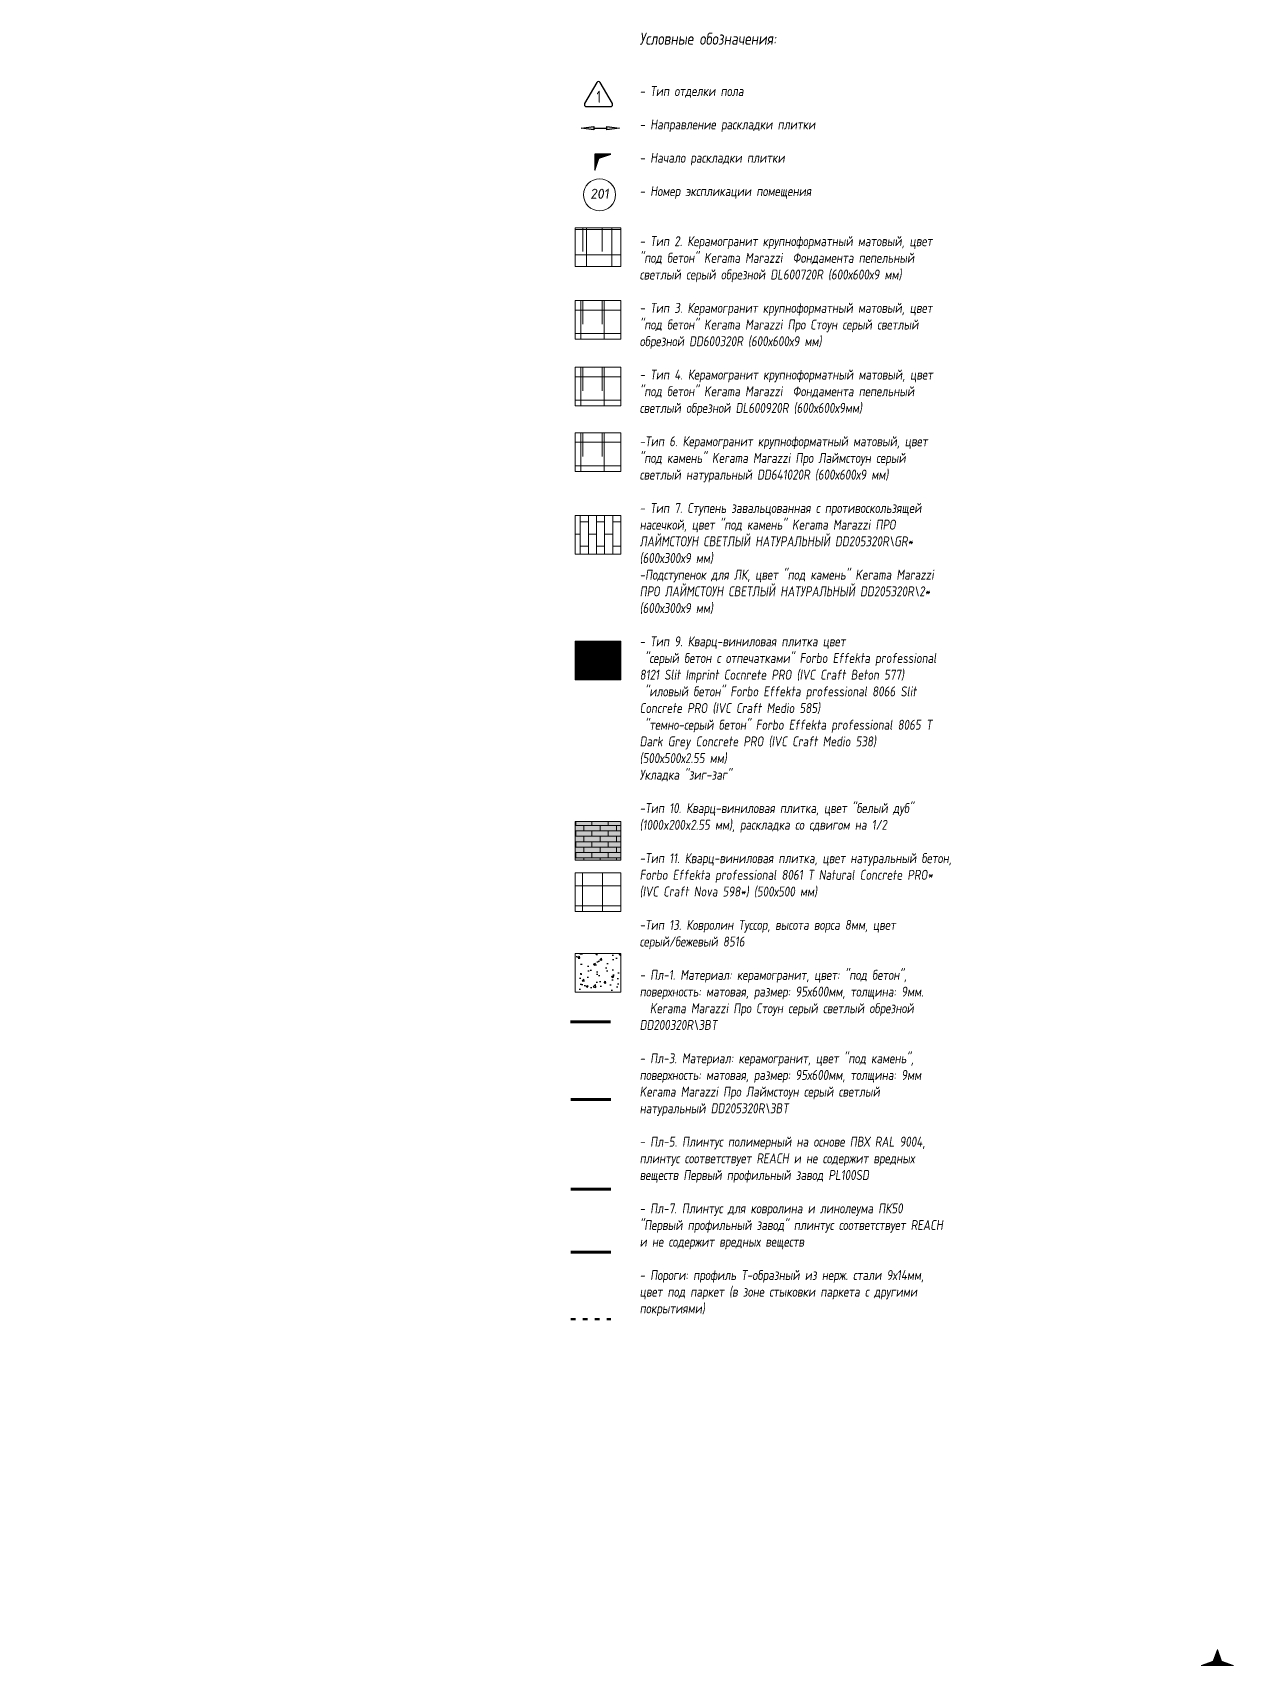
# Model space of a CAD drawing. Header units: millimetres. Extents: x -542032 to 558829, y -28615 to 266565.
# Drawn here: x -29604 to 400, y 0 to 40804 of the extents above; entities that cross this region are included whole.
import ezdxf
from ezdxf.enums import TextEntityAlignment as Align

# ---------------------------------------------------------------- set-up
doc = ezdxf.new("R2010")
doc.units = ezdxf.units.MM
doc.linetypes.add('ACAD_ISO03W100', pattern=[30, 12, -18])
for name, color, linetype in [('RAL 9010', 7, 'Continuous'), ('АР_2_ПЛИНТУС', 171, 'Continuous'), ('АР_Начало раскл', 250, 'Continuous'), ('ПОЛЫ', 7, 'Continuous')]:
    doc.layers.add(name, color=color, linetype=linetype)
for name, color, linetype, lineweight in [('АР_Обводка_полы', 252, 'Continuous', 5), ('АР_Текст', 250, 'Continuous', 30), ('АР_Экспликация', 250, 'Continuous', 15)]:
    doc.layers.add(name, color=color, linetype=linetype, lineweight=lineweight)
doc.layers.add('АР_Полы_Штриховка', color=252, linetype='Continuous', lineweight=0, transparency=0.5)
doc.styles.add('ISOCPEUR', font='isocpeur.ttf', dxfattribs={"width": 0.7})
doc.styles.add('Архитект', font='isocpeur.ttf', dxfattribs={"width": 0.8, "oblique": 8})
doc.styles.add('Архитектурный', font='isocpeur.ttf', dxfattribs={"oblique": 8})

msp = doc.modelspace()

# ---------------------------------------------------------------- texts
at = {"layer": 'АР_Текст', "linetype": 'Continuous', "style": 'ISOCPEUR', "width": 0.7}
msp.add_text('1', height=300, dxfattribs=at).set_placement((-15458, 39051.8), align=Align.CENTER)
at = {"layer": 'АР_Текст', "insert": (-14435.4, 40801.9), "char_height": 250, "width": 7615.961, "attachment_point": 1, "style": 'ISOCPEUR'}
msp.add_mtext('\\A1;{\\H1.2x;\\Q8;\\W0.8;Условные обозначения: \\H1.66667x;\\Q0;\\W1;\\P\\pxql;}\\P{\\Q8;\\W0.8;\\P- Тип отделки пола\\P\\P- Направление раскладки плитки\\P\\P- Начало раскладки плитки\\P\\P- Номер экспликации помещения\\P\\P\\pq*;\\P- Тип 2. \\A0;\\C7;Керамогранит крупноформатный матовый, цвет \\C256;"под бетон" Kerama Marazzi  Фондамента пепельный светлый серый обрезной DL600720R (600х600х9 мм) \\A1;\\P\\pql;\\P\\pq*;- Тип 3. \\A0;Керамогранит крупноформатный матовый, цвет "под бетон" Kerama Marazzi Про Стоун серый светлый обрезной DD600320R (600х600х9 мм) \\A1;\\P\\pql;\\P\\pq*;- Тип 4. \\A0;\\C7;Керамогранит крупноформатный матовый, цвет "под бетон"\\C256; Kerama Marazzi  Фондамента пепельный светлый обрезной DL600920R (600х600х9мм) \\A1;\\C7;\\P\\C256;\\P\\pql;-Тип 6. \\A0;\\C7;Керамогранит крупноформатный матовый, цвет \\C256;"под камень" Kerama Marazzi Про Лаймстоун серый светлый натуральный DD641020R (600х600х9 мм)\\A1;\\P\\P- Тип 7. Ступень завальцованная с противоскользящей насечкой\\C7;, цвет \\C256;"под камень" Kerama Marazzi ПРО ЛАЙМСТОУН СВЕТЛЫЙ НАТУРАЛЬНЫЙ DD205320R\\\\GR*  (600х300х9 мм)\\P-Подступенок для ЛК, \\C7;цвет \\C256;"под камень" Kerama Marazzi ПРО ЛАЙМСТОУН СВЕТЛЫЙ НАТУРАЛЬНЫЙ DD205320R\\\\2*  (600х300х9 мм)\\P\\P- Тип 9. Кварц-виниловая плитка цвет\\P "серый бетон с отпечатками" Forbo Effekta professional 8121 Slit Imprint Cocnrete PRO (IVC Craft Beton 577) \\P "иловый бетон" Forbo Effekta professional 8066 Slit Concrete PRO (IVC Craft Medio 585) \\P "темно-серый бетон" Forbo Effekta professional 8065 T Dark Grey Concrete PRO (IVC Craft Medio 538) \\P(500х500х2.55 мм)\\PУкладка "зиг-заг"\\P\\P-Тип 10. \\A0;Кварц-виниловая плитка, цвет "белый дуб" (1000x200x2.55 мм), раскладка со сдвигом на 1/2\\A1;\\P\\P-Тип 11. Кварц-виниловая плитка, цвет натуральный бетон,\\PForbo Effekta professional 8061 Т Natural Concrete PRO*\\P(IVC Craft Nova 598*) (500х500 мм)\\P\\P\\A0;-Тип 13. Ковролин Туссор, высота ворса 8мм, цвет серый/бежевый 8516\\P\\A1;\\P- Пл-1. Материал: керамогранит, цвет: "под бетон", поверхность: матовая, размер: 95х600мм, толщина: 9мм.       Kerama Marazzi Про Стоун серый светлый обрезной DD200320R\\\\3BT\\P\\P- Пл-3. Материал: керамогранит, цвет "под камень", поверхность: матовая, размер: 95х600мм, толщина: 9мм    Kerama Marazzi Про Лаймстоун серый светлый натуральный DD205320R\\\\3BT\\P\\P- Пл-5. Плинтус полимерный на основе ПВХ RAL 9004, плинтус соответствует REACH и не содержит вредных веществ Первый профильный завод PL100SD\\P\\P- Пл-7. Плинтус для ковролина и линолеума ПК50 "Первый профильный завод" плинтус соответствует REACH и не содержит вредных веществ\\P\\P- Пороги: профиль Т-образный из нерж. стали 9х14мм, цвет под паркет (в зоне стыковки паркета с другими покрытиями)}', dxfattribs=at)

# ---------------------------------------------------------------- blocks, each defined once
blk = doc.blocks.new('Направление')
at = {"true_color": 0xff0505, "transparency": 33554687}
h = blk.add_hatch(color=1, dxfattribs=at)
h.dxf.hatch_style = 1
h.paths.add_polyline_path([(2, 133), (35, 133), (0, 400), (-35, 133), (-2, 133), (-2, -133), (-35, -133), (0, -400), (35, -133), (2, -133)])
at = {"transparency": 33554687, "flags": 128}
blk.add_lwpolyline([(0, 400), (35, 133), (2, 133), (2, -133), (35, -133), (0, -400), (-35, -133), (-2, -133), (-2, 133), (-35, 133)], close=True, dxfattribs=at)
blk = doc.blocks.new('стрелка')
at = {"true_color": 0xff0505, "transparency": 33554687}
h = blk.add_hatch(color=1, dxfattribs=at)
h.dxf.hatch_style = 1
h.paths.add_polyline_path([(0, 0), (0, 400), (-101, 101), (-400, 0)])
at = {"transparency": 33554687, "flags": 128}
blk.add_lwpolyline([(0, 0), (0, 400), (-101, 101), (-400, 0), (0, 0)], dxfattribs=at)
blk = doc.blocks.new('Номер_помещения')
at = {"color": 0, "linetype": 'ByBlock', "lineweight": -2}
blk.add_circle((0, 0), 4, dxfattribs=at)
at = {"linetype": 'ByBlock', "lineweight": -2, "style": 'Архитектурный', "oblique": 8}
blk.add_attdef('Рабочая документация:Номер_помещения', text='', height=2.5, dxfattribs=at).set_placement((0, -1), align=Align.CENTER)

# ---------------------------------------------------------------- hatches: boundary and pattern name
at = {"layer": 'RAL 9010', "ltscale": 10000, "true_color": 0x636466}
h = msp.add_hatch(dxfattribs=at)
h.set_pattern_fill('AR-CONC', color=251, scale=3)
h.set_pattern_definition([(50, (-136721.95, 103805.85), (546.554, -47.8173), [57.15, -628.65]), (355, (-136721.95, 103805.85), (-105.7303, 573.1705), [45.72, -502.9218]), (100.45144, (-136676.4, 103801.87), (440.8237, 525.3533), [48.57, -534.2707]), (46.1842, (-136721.95, 103958.25), (813.237, -126.127), [85.725, -942.975]), (96.63556, (-136654.2, 103947.74), (712.2124, 742.2784), [72.855, -801.407]), (351.18415, (-136721.95, 103958.25), (712.2124, 742.2784), [68.58, -754.379]), (21, (-136645.75, 103920.15), (454.8432, -306.7956), [57.15, -628.65]), (326, (-136645.75, 103920.15), (185.406, 552.564), [45.72, -502.92]), (71.45144, (-136607.85, 103894.6), (640.2493, 245.7683), [48.57, -534.2698]), (37.5, (-136721.95, 103805.85), (9.2658, 253.66512), [0, -496.824, 0, -510.54, 0, -504.825]), (7.5, (-136721.95, 103805.85), (200.459, 300.5417), [0, -291.084, 0, -485.394, 0, -192.405]), (327.5, (-136891.88, 103805.85), (406.77179, -17.18623), [0, -190.5, 0, -594.36, 0, -788.67]), (317.5, (-136968.08, 103805.85), (444.38754, 76.2795), [0, -247.65, 0, -394.716, 0, -560.07])])
h.paths.add_polyline_path([(-16044.6, 17792.1), (-14908.7, 17792.1), (-14908.7, 16826.7), (-16044.6, 16826.7)])
at = {"layer": 'АР_Полы_Штриховка', "true_color": 0x000000}
h = msp.add_hatch(dxfattribs=at)
h.set_pattern_fill('ANSI37', color=18, scale=200, angle=45)
h.set_pattern_definition([(90, (-8142.4, 16197.16), (-635, 0), []), (180, (-8142.4, 16197.16), (0, -635), [])])
h.paths.add_polyline_path([(-16044.6, 35922.9), (-14908.7, 35922.9), (-14908.7, 34957.6), (-16044.6, 34957.6)])
at = {"layer": 'АР_Полы_Штриховка', "ltscale": 100, "true_color": 0x000000}
h = msp.add_hatch(dxfattribs=at)
h.set_pattern_fill('ANSI31', color=18, scale=150, angle=45)
h.set_pattern_definition([(90, (-15852.5, 35922.94), (-476.25, 0), [])])
h.paths.add_polyline_path([(-15852.5, 35922.9), (-14908.7, 35922.9), (-14908.7, 35331.1), (-15852.5, 35331.1)])
at = {"layer": 'АР_Полы_Штриховка', "true_color": 0x000000}
h = msp.add_hatch(dxfattribs=at)
h.set_pattern_fill('ANSI37', color=18, scale=185, angle=45)
h.set_pattern_definition([(90, (35782.2, -26044.1), (-587.375, 0), []), (180, (35782.2, -26044.1), (-6e-14, -587.375), [])])
h.paths.add_polyline_path([(-16044.6, 34107.8), (-14908.7, 34107.8), (-14908.7, 33142.5), (-16044.6, 33142.5)])
at = {"layer": 'АР_Полы_Штриховка', "ltscale": 100, "true_color": 0x000000}
h = msp.add_hatch(dxfattribs=at)
h.set_pattern_fill('ANSI31', color=18, scale=150, angle=45)
h.set_pattern_definition([(90, (-15852.5, 34107.84), (-476.25, 0), [])])
h.paths.add_polyline_path([(-15852.5, 34107.8), (-14908.7, 34107.8), (-14908.7, 33516), (-15852.5, 33516)])
at = {"layer": 'АР_Полы_Штриховка', "true_color": 0x000000}
h = msp.add_hatch(dxfattribs=at)
h.set_pattern_fill('ANSI37', color=18, scale=185, angle=45)
h.set_pattern_definition([(90, (35782.2, -27709.6), (-587.375, 0), []), (180, (35782.2, -27709.6), (-6e-14, -587.375), [])])
h.paths.add_polyline_path([(-16044.6, 32442.3), (-14908.7, 32442.3), (-14908.7, 31477), (-16044.6, 31477)])
at = {"layer": 'АР_Полы_Штриховка', "ltscale": 100, "true_color": 0x000000}
h = msp.add_hatch(dxfattribs=at)
h.set_pattern_fill('ANSI31', color=18, scale=150, angle=45)
h.set_pattern_definition([(90, (-15852.5, 32442.33), (-476.25, 0), [])])
h.paths.add_polyline_path([(-15852.5, 32442.3), (-14908.7, 32442.3), (-14908.7, 31850.5), (-15852.5, 31850.5)])
at = {"layer": 'АР_Полы_Штриховка', "true_color": 0x000000}
h = msp.add_hatch(dxfattribs=at)
h.set_pattern_fill('ANSI37', color=18, scale=185, angle=45)
h.set_pattern_definition([(90, (35782.2, -29346.8), (-587.375, 0), []), (180, (35782.2, -29346.8), (-6e-14, -587.375), [])])
h.paths.add_polyline_path([(-16044.6, 30805.1), (-14908.7, 30805.1), (-14908.7, 29839.8), (-16044.6, 29839.8)])
at = {"layer": 'АР_Полы_Штриховка', "ltscale": 100, "true_color": 0x000000}
h = msp.add_hatch(dxfattribs=at)
h.set_pattern_fill('ANSI31', color=18, scale=150, angle=45)
h.set_pattern_definition([(90, (-15852.5, 30805.1), (-476.25, 0), [])])
h.paths.add_polyline_path([(-15852.5, 30805.1), (-14908.7, 30805.1), (-14908.7, 30213.2), (-15852.5, 30213.2)])
at = {"layer": 'АР_Полы_Штриховка', "true_color": 0xffffff}
h = msp.add_hatch(dxfattribs=at)
h.set_pattern_fill('AR-BRSTD', scale=3, angle=90)
h.set_pattern_definition([(90, (206610.55, 98681.45), (-203.2254, 1e-14), []), (180, (206610.55, 98681.45), (-203.2254, -304.8), [203.2254, -203.2254])])
h.paths.add_polyline_path([(-16044.6, 28737.1), (-14908.7, 28737.1), (-14908.7, 27771.8), (-16044.6, 27771.8)])
at = {"layer": 'АР_Полы_Штриховка', "true_color": 0xfeeab9}
h = msp.add_hatch(color=254, dxfattribs=at)
h.dxf.hatch_style = 1
h.paths.add_polyline_path([(-16044.6, 21089.8), (-14908.7, 21089.8), (-14908.7, 20124.5), (-16044.6, 20124.5)])
at = {"layer": 'АР_Полы_Штриховка', "true_color": 0x636466}
h = msp.add_hatch(dxfattribs=at)
h.set_pattern_fill('AR-BRSTD', color=251, scale=2)
h.set_pattern_definition([(0, (40658.54, 85886.69), (0, 135.4836), []), (90, (40658.54, 85886.69), (-203.2, 135.4836), [135.4836, -135.4836])])
h.paths.add_polyline_path([(-16044.6, 21089.8), (-14908.7, 21089.8), (-14908.7, 20124.5), (-16044.6, 20124.5)])
at = {"layer": 'АР_Полы_Штриховка', "true_color": 0x000000, "transparency": 33554687}
h = msp.add_hatch(dxfattribs=at)
h.set_pattern_fill('ANSI37', color=18, scale=157, angle=45, style=0)
h.set_pattern_definition([(90, (-214752.96, -77720.3), (-498.475, 0), []), (180, (-214752.96, -77720.3), (-6e-14, -498.475), [])])
h.paths.add_polyline_path([(-16044.6, 19802.4), (-14908.7, 19802.4), (-14908.7, 18837.1), (-16044.6, 18837.1)])
at = {"layer": 'ПОЛЫ', "lineweight": 5, "ltscale": 300, "true_color": 0xb8b9bc, "transparency": 33554687}
h = msp.add_hatch(color=9, dxfattribs=at)
h.dxf.hatch_style = 1
h.paths.add_polyline_path([(-29103.9, 38801.3), (-29603.9, 38801.3)], flags=17)
h = msp.add_hatch(color=9, dxfattribs=at)
h.dxf.hatch_style = 1
h.paths.add_polyline_path([(-28103.9, 37801.3), (-28603.9, 37801.3)], flags=17)
at = {"layer": 'ПОЛЫ', "lineweight": 5, "ltscale": 300, "transparency": 33554687}
h = msp.add_hatch(color=252, dxfattribs=at)
h.dxf.hatch_style = 1
h.paths.add_polyline_path([(-29103.9, 36801.3), (-29603.9, 36801.3)], flags=17)
at = {"layer": 'ПОЛЫ', "lineweight": 5, "ltscale": 300, "true_color": 0xb8b9bc, "transparency": 33554687}
h = msp.add_hatch(color=9, dxfattribs=at)
h.dxf.hatch_style = 1
h.paths.add_polyline_path([(-27103.9, 36801.3), (-27603.9, 36801.3)])
at = {"layer": 'ПОЛЫ', "lineweight": 5, "ltscale": 300, "transparency": 33554687}
h = msp.add_hatch(color=252, dxfattribs=at)
h.dxf.hatch_style = 1
h.paths.add_polyline_path([(-28103.9, 35801.3), (-28603.9, 35801.3)], flags=17)
at = {"layer": 'ПОЛЫ', "lineweight": 5, "ltscale": 300, "true_color": 0xb8b9bc, "transparency": 33554687}
h = msp.add_hatch(color=9, dxfattribs=at)
h.dxf.hatch_style = 1
h.paths.add_polyline_path([(-26103.9, 35801.3), (-26603.9, 35801.3)], flags=17)
at = {"layer": 'ПОЛЫ', "lineweight": 5, "ltscale": 300, "transparency": 33554687}
h = msp.add_hatch(color=252, dxfattribs=at)
h.dxf.hatch_style = 1
h.paths.add_polyline_path([(-24603.9, 35301.3), (-25103.9, 35301.3)], flags=17)
h = msp.add_hatch(color=252, dxfattribs=at)
h.dxf.hatch_style = 1
h.paths.add_polyline_path([(-27103.9, 34801.3), (-27603.9, 34801.3)], flags=17)
at = {"layer": 'ПОЛЫ', "lineweight": 5, "ltscale": 300, "true_color": 0xb8b9bc, "transparency": 33554687}
h = msp.add_hatch(color=9, dxfattribs=at)
h.dxf.hatch_style = 1
h.paths.add_polyline_path([(-25103.9, 34801.3), (-25603.9, 34801.3)], flags=17)
at = {"layer": 'ПОЛЫ', "lineweight": 5, "ltscale": 300, "true_color": 0x828487, "transparency": 33554687}
h = msp.add_hatch(color=252, dxfattribs=at)
h.dxf.hatch_style = 1
h.paths.add_polyline_path([(-23103.9, 34801.3), (-23603.9, 34801.3)])
at = {"layer": 'ПОЛЫ', "lineweight": 5, "ltscale": 300, "transparency": 33554687}
h = msp.add_hatch(color=252, dxfattribs=at)
h.dxf.hatch_style = 1
h.paths.add_polyline_path([(-23603.9, 34301.3), (-24103.9, 34301.3)], flags=17)
h = msp.add_hatch(color=252, dxfattribs=at)
h.dxf.hatch_style = 1
h.paths.add_polyline_path([(-26103.9, 33801.3), (-26603.9, 33801.3)], flags=17)
at = {"layer": 'ПОЛЫ', "lineweight": 5, "ltscale": 300, "true_color": 0xb8b9bc, "transparency": 33554687}
h = msp.add_hatch(color=9, dxfattribs=at)
h.dxf.hatch_style = 1
h.paths.add_polyline_path([(-24103.9, 33801.3), (-24103.9, 33301.3)], flags=17)
at = {"layer": 'ПОЛЫ', "lineweight": 5, "ltscale": 300, "true_color": 0x828487, "transparency": 33554687}
h = msp.add_hatch(color=252, dxfattribs=at)
h.dxf.hatch_style = 1
h.paths.add_polyline_path([(-22103.9, 33801.3), (-22103.9, 33301.3)], flags=17)
at = {"layer": 'ПОЛЫ', "lineweight": 5, "ltscale": 300, "transparency": 33554687}
h = msp.add_hatch(color=252, dxfattribs=at)
h.dxf.hatch_style = 1
h.paths.add_polyline_path([(-22603.9, 33301.3), (-23103.9, 33301.3)], flags=17)
h = msp.add_hatch(color=252, dxfattribs=at)
h.dxf.hatch_style = 1
h.paths.add_polyline_path([(-21603.9, 32301.3), (-22103.9, 32301.3)], flags=17)
h = msp.add_hatch(color=252, dxfattribs=at)
h.dxf.hatch_style = 1
h.paths.add_polyline_path([(-23103.9, 30801.3), (-23603.9, 30801.3)], flags=17)
h = msp.add_hatch(color=252, dxfattribs=at)
h.dxf.hatch_style = 1
h.paths.add_polyline_path([(-22103.9, 29801.3), (-22603.9, 29801.3)], flags=17)
h = msp.add_hatch(color=252, dxfattribs=at)
h.dxf.hatch_style = 1
h.paths.add_polyline_path([(-24603.9, 29301.3), (-25103.9, 29301.3)], flags=17)
at = {"layer": 'ПОЛЫ', "lineweight": 5, "ltscale": 300, "true_color": 0x828487, "transparency": 33554687}
h = msp.add_hatch(color=252, dxfattribs=at)
h.dxf.hatch_style = 1
h.paths.add_polyline_path([(-23103.9, 28801.3), (-23603.9, 28801.3)])
at = {"layer": 'ПОЛЫ', "lineweight": 5, "ltscale": 300, "transparency": 33554687}
h = msp.add_hatch(color=252, dxfattribs=at)
h.dxf.hatch_style = 1
h.paths.add_polyline_path([(-21103.9, 28801.3), (-21603.9, 28801.3)], flags=17)
h = msp.add_hatch(color=252, dxfattribs=at)
h.dxf.hatch_style = 1
h.paths.add_polyline_path([(-23603.9, 28301.3), (-24103.9, 28301.3)], flags=17)
at = {"layer": 'ПОЛЫ', "lineweight": 5, "ltscale": 300, "true_color": 0x828487, "transparency": 33554687}
h = msp.add_hatch(color=252, dxfattribs=at)
h.dxf.hatch_style = 1
h.paths.add_polyline_path([(-22103.9, 27801.3), (-22103.9, 27301.3)], flags=17)
at = {"layer": 'ПОЛЫ', "lineweight": 5, "ltscale": 300, "transparency": 33554687}
h = msp.add_hatch(color=252, dxfattribs=at)
h.dxf.hatch_style = 1
h.paths.add_polyline_path([(-20103.9, 27801.3), (-20603.9, 27801.3)], flags=17)
h = msp.add_hatch(color=252, dxfattribs=at)
h.dxf.hatch_style = 1
h.paths.add_polyline_path([(-22603.9, 27301.3), (-23103.9, 27301.3)], flags=17)
h = msp.add_hatch(color=252, dxfattribs=at)
h.dxf.hatch_style = 1
h.paths.add_polyline_path([(-21603.9, 26301.3), (-22103.9, 26301.3)], flags=17)
at = {"layer": 'ПОЛЫ', "lineweight": 5, "ltscale": 300, "true_color": 0x828487, "transparency": 33554687}
h = msp.add_hatch(color=252, dxfattribs=at)
h.dxf.hatch_style = 1
h.paths.add_polyline_path([(-16044.6, 25598.8), (-16044.6, 25348.8), (-15853.4, 25348.8), (-15853.4, 25598.8)])
h = msp.add_hatch(color=252, dxfattribs=at)
h.dxf.hatch_style = 1
h.paths.add_polyline_path([(-16044.6, 25348.8), (-16044.6, 25098.8), (-15853.4, 25098.8), (-15853.4, 25348.8)])
at = {"layer": 'ПОЛЫ', "lineweight": 5, "ltscale": 300, "true_color": 0xb8b9bc, "transparency": 33554687}
h = msp.add_hatch(color=9, dxfattribs=at)
h.dxf.hatch_style = 1
h.paths.add_polyline_path([(-15603.4, 25598.8), (-15853.4, 25598.8), (-15853.4, 25348.8), (-15603.4, 25348.8)])
at = {"layer": 'ПОЛЫ', "lineweight": 5, "ltscale": 300, "true_color": 0x828487, "transparency": 33554687}
h = msp.add_hatch(color=252, dxfattribs=at)
h.dxf.hatch_style = 1
h.paths.add_polyline_path([(-15603.4, 25348.8), (-15853.4, 25348.8), (-15853.4, 25098.8), (-15603.4, 25098.8)])
at = {"layer": 'ПОЛЫ', "lineweight": 5, "ltscale": 300, "true_color": 0xb8b9bc, "transparency": 33554687}
h = msp.add_hatch(color=9, dxfattribs=at)
h.dxf.hatch_style = 1
h.paths.add_polyline_path([(-15353.4, 25598.8), (-15603.4, 25598.8), (-15603.4, 25348.8), (-15353.4, 25348.8)])
at = {"layer": 'ПОЛЫ', "lineweight": 5, "ltscale": 300, "true_color": 0x828487, "transparency": 33554687}
h = msp.add_hatch(color=252, dxfattribs=at)
h.dxf.hatch_style = 1
h.paths.add_polyline_path([(-15353.4, 25348.8), (-15603.4, 25348.8), (-15603.4, 25098.8), (-15353.4, 25098.8)])
at = {"layer": 'ПОЛЫ', "lineweight": 5, "ltscale": 300, "true_color": 0xb8b9bc, "transparency": 33554687}
h = msp.add_hatch(color=9, dxfattribs=at)
h.dxf.hatch_style = 1
h.paths.add_polyline_path([(-15103.4, 25598.8), (-15353.4, 25598.8), (-15353.4, 25348.8), (-15103.4, 25348.8)])
h = msp.add_hatch(color=9, dxfattribs=at)
h.dxf.hatch_style = 1
h.paths.add_polyline_path([(-15103.4, 25348.8), (-15353.4, 25348.8), (-15353.4, 25098.8), (-15103.4, 25098.8)])
at = {"layer": 'ПОЛЫ', "lineweight": 5, "ltscale": 300, "transparency": 33554687}
h = msp.add_hatch(color=252, dxfattribs=at)
h.dxf.hatch_style = 1
h.paths.add_polyline_path([(-14908.7, 25348.8), (-14908.7, 25598.8), (-15103.4, 25598.8), (-15103.4, 25348.8)])
h = msp.add_hatch(color=252, dxfattribs=at)
h.dxf.hatch_style = 1
h.paths.add_polyline_path([(-14908.7, 25098.8), (-14908.7, 25348.8), (-15103.4, 25348.8), (-15103.4, 25098.8)])
h = msp.add_hatch(color=252, dxfattribs=at)
h.dxf.hatch_style = 1
h.paths.add_polyline_path([(-16044.6, 25098.8), (-16044.6, 24848.8), (-15853.4, 24848.8), (-15853.4, 25098.8)])
h = msp.add_hatch(color=252, dxfattribs=at)
h.dxf.hatch_style = 1
h.paths.add_polyline_path([(-15603.4, 25098.8), (-15853.4, 25098.8), (-15853.4, 24848.8), (-15603.4, 24848.8)])
at = {"layer": 'ПОЛЫ', "lineweight": 5, "ltscale": 300, "true_color": 0x828487, "transparency": 33554687}
h = msp.add_hatch(color=252, dxfattribs=at)
h.dxf.hatch_style = 1
h.paths.add_polyline_path([(-15353.4, 25098.8), (-15603.4, 25098.8), (-15603.4, 24848.8), (-15353.4, 24848.8)])
at = {"layer": 'ПОЛЫ', "lineweight": 5, "ltscale": 300, "true_color": 0xb8b9bc, "transparency": 33554687}
h = msp.add_hatch(color=9, dxfattribs=at)
h.dxf.hatch_style = 1
h.paths.add_polyline_path([(-15103.4, 25098.8), (-15353.4, 25098.8), (-15353.4, 24848.8), (-15103.4, 24848.8)])
h = msp.add_hatch(color=9, dxfattribs=at)
h.dxf.hatch_style = 1
h.paths.add_polyline_path([(-14908.7, 24848.8), (-14908.7, 25098.8), (-15103.4, 25098.8), (-15103.4, 24848.8)])
h = msp.add_hatch(color=9, dxfattribs=at)
h.dxf.hatch_style = 1
h.paths.add_polyline_path([(-16044.6, 24848.8), (-16044.6, 24633.5), (-15853.4, 24633.5), (-15853.4, 24848.8)])
at = {"layer": 'ПОЛЫ', "lineweight": 5, "ltscale": 300, "transparency": 33554687}
h = msp.add_hatch(color=252, dxfattribs=at)
h.dxf.hatch_style = 1
h.paths.add_polyline_path([(-15853.4, 24633.5), (-15603.4, 24633.5), (-15603.4, 24848.8), (-15853.4, 24848.8)])
at = {"layer": 'ПОЛЫ', "lineweight": 5, "ltscale": 300, "true_color": 0x828487, "transparency": 33554687}
h = msp.add_hatch(color=252, dxfattribs=at)
h.dxf.hatch_style = 1
h.paths.add_polyline_path([(-15603.4, 24633.5), (-15353.4, 24633.5), (-15353.4, 24848.8), (-15603.4, 24848.8)])
h = msp.add_hatch(color=252, dxfattribs=at)
h.dxf.hatch_style = 1
h.paths.add_polyline_path([(-15353.4, 24633.5), (-15103.4, 24633.5), (-15103.4, 24848.8), (-15353.4, 24848.8)])
h = msp.add_hatch(color=252, dxfattribs=at)
h.dxf.hatch_style = 1
h.paths.add_polyline_path([(-15103.4, 24633.5), (-14908.7, 24633.5), (-14908.7, 24848.8), (-15103.4, 24848.8)])

# ---------------------------------------------------------------- linework, layer by layer
at = {"layer": 'АР_2_ПЛИНТУС', "color": 83, "lineweight": 80, "ltscale": 100, "true_color": 0x88b686}
msp.add_lwpolyline([(-16160.2, 16081.9), (-15160.2, 16081.9)], dxfattribs=at)
at = {"layer": 'АР_2_ПЛИНТУС', "color": 4, "lineweight": 80, "ltscale": 100, "true_color": 0x0affff}
msp.add_lwpolyline([(-16158.8, 14144.1), (-15158.8, 14144.1)], dxfattribs=at)
at = {"layer": 'АР_2_ПЛИНТУС', "color": 41, "lineweight": 80, "ltscale": 100, "true_color": 0xfee981}
msp.add_lwpolyline([(-16158.8, 11902.2), (-15158.8, 11902.2)], dxfattribs=at)
at = {"layer": 'АР_2_ПЛИНТУС', "color": 1, "lineweight": 80, "ltscale": 100, "true_color": 0xf50000}
msp.add_lwpolyline([(-16158.8, 10323.3), (-15158.8, 10323.3)], dxfattribs=at)
at = {"layer": 'АР_2_ПЛИНТУС', "color": 181, "linetype": 'ACAD_ISO03W100', "lineweight": 50, "ltscale": 10, "true_color": 0xa981fd}
msp.add_lwpolyline([(-16158.8, 8653.3), (-15158.8, 8653.3)], dxfattribs=at)
at = {"layer": 'АР_Полы_Штриховка', "color": 18, "true_color": 0x000000}
for points in [[(-16044.6, 35922.9), (-14908.7, 35922.9), (-14908.7, 34957.6), (-16044.6, 34957.6)], [(-16044.6, 34107.8), (-14908.7, 34107.8), (-14908.7, 33142.5), (-16044.6, 33142.5)], [(-16044.6, 32442.3), (-14908.7, 32442.3), (-14908.7, 31477), (-16044.6, 31477)], [(-16044.6, 30805.1), (-14908.7, 30805.1), (-14908.7, 29839.8), (-16044.6, 29839.8)], [(-16044.6, 28737.1), (-14908.7, 28737.1), (-14908.7, 27771.8), (-16044.6, 27771.8)], [(-16044.6, 21089.8), (-14908.7, 21089.8), (-14908.7, 20124.5), (-16044.6, 20124.5)], [(-16044.6, 19802.4), (-14908.7, 19802.4), (-14908.7, 18837.1), (-16044.6, 18837.1)], [(-16044.6, 17792.1), (-14908.7, 17792.1), (-14908.7, 16826.7), (-16044.6, 16826.7)]]:
    msp.add_lwpolyline(points, close=True, dxfattribs=at)
at = {"layer": 'АР_Полы_Штриховка', "color": 18, "lineweight": 5, "true_color": 0x000000}
msp.add_lwpolyline([(-16044.6, 25598.8), (-14908.7, 25598.8), (-14908.7, 24633.5), (-16044.6, 24633.5)], close=True, dxfattribs=at)
at = {"layer": 'АР_Текст', "linetype": 'Continuous'}
msp.add_lwpolyline([(-15766.5, 38955), (-15160.3, 38955, 0.5773495), (-15117, 39030), (-15420.1, 39555, 0.5773541), (-15506.7, 39555), (-15809.8, 39030, 0.5773491), (-15766.5, 38955, 0.0000017)], format="xyb", dxfattribs=at)
at = {"layer": 'ПОЛЫ', "lineweight": 5, "ltscale": 300}
for points in [[(-15853.4, 25348.8), (-15853.4, 25598.8), (-16044.6, 25598.8)], [(-15853.4, 25098.8), (-15853.4, 25348.8), (-16044.6, 25348.8)], [(-16044.6, 25348.8), (-15853.4, 25348.8)], [(-15603.4, 25348.8), (-15603.4, 25598.8), (-15853.4, 25598.8), (-15853.4, 25348.8), (-15603.4, 25348.8)], [(-15853.4, 25598.8), (-15603.4, 25598.8)], [(-15603.4, 25098.8), (-15603.4, 25348.8), (-15853.4, 25348.8), (-15853.4, 25098.8), (-15603.4, 25098.8)], [(-15353.4, 25348.8), (-15353.4, 25598.8), (-15603.4, 25598.8), (-15603.4, 25348.8), (-15353.4, 25348.8)], [(-15603.4, 25598.8), (-15353.4, 25598.8)], [(-15353.4, 25098.8), (-15353.4, 25348.8), (-15603.4, 25348.8), (-15603.4, 25098.8), (-15353.4, 25098.8)], [(-15103.4, 25348.8), (-15103.4, 25598.8), (-15353.4, 25598.8), (-15353.4, 25348.8), (-15103.4, 25348.8)], [(-15353.4, 25598.8), (-15103.4, 25598.8)], [(-15103.4, 25098.8), (-15103.4, 25348.8), (-15353.4, 25348.8), (-15353.4, 25098.8), (-15103.4, 25098.8)], [(-14908.7, 25598.8), (-15103.4, 25598.8), (-15103.4, 25348.8), (-14908.7, 25348.8)], [(-15103.4, 25598.8), (-14908.7, 25598.8)], [(-14908.7, 25348.8), (-15103.4, 25348.8), (-15103.4, 25098.8), (-14908.7, 25098.8)], [(-15853.4, 24848.8), (-15853.4, 25098.8), (-16044.6, 25098.8)], [(-16044.6, 25098.8), (-15853.4, 25098.8)], [(-15603.4, 24848.8), (-15603.4, 25098.8), (-15853.4, 25098.8), (-15853.4, 24848.8), (-15603.4, 24848.8)], [(-15353.4, 24848.8), (-15353.4, 25098.8), (-15603.4, 25098.8), (-15603.4, 24848.8), (-15353.4, 24848.8)], [(-15103.4, 24848.8), (-15103.4, 25098.8), (-15353.4, 25098.8), (-15353.4, 24848.8), (-15103.4, 24848.8)], [(-14908.7, 25098.8), (-15103.4, 25098.8), (-15103.4, 24848.8), (-14908.7, 24848.8)], [(-15853.4, 24633.5), (-15853.4, 24848.8), (-16044.6, 24848.8)], [(-16044.6, 24848.8), (-15853.4, 24848.8)], [(-15603.4, 24633.5), (-15603.4, 24848.8), (-15853.4, 24848.8), (-15853.4, 24633.5)], [(-15353.4, 24633.5), (-15353.4, 24848.8), (-15603.4, 24848.8), (-15603.4, 24633.5)], [(-15103.4, 24633.5), (-15103.4, 24848.8), (-15353.4, 24848.8), (-15353.4, 24633.5)], [(-14908.7, 24848.8), (-15103.4, 24848.8), (-15103.4, 24633.5)]]:
    msp.add_lwpolyline(points, dxfattribs=at)

# ---------------------------------------------------------------- block references
at = {"layer": 'АР_Начало раскл', "transparency": 33554687, "xscale": 1.2, "yscale": 1.2, "zscale": 1.2, "rotation": 270}
msp.add_blockref('Направление', (-15417.7, 38414.9), dxfattribs=at)
at = {"layer": 'АР_Начало раскл', "transparency": 33554687, "rotation": 180}
msp.add_blockref('стрелка', (-15554.5, 37765.9), dxfattribs=at)
at = {"layer": 'АР_Обводка_полы', "transparency": 33554687, "xscale": -1, "rotation": 89.99999999889106}
msp.add_blockref('стрелка', (0, 0), dxfattribs=at)
at = {"layer": 'АР_Обводка_полы', "transparency": 33554687, "rotation": 269.9999999990603}
msp.add_blockref('стрелка', (0, 0), dxfattribs=at)
at = {"layer": 'АР_Экспликация'}
ref = msp.add_blockref('Номер_помещения', (-15436.8, 36752.7), dxfattribs=dict(at, xscale=100, yscale=100, zscale=100))
ref.add_attrib('Рабочая документация:Номер_помещения', '201', dxfattribs={"height": 250, "style": 'Архитект', "oblique": 8}).set_placement((-15436.8, 36652.7), align=Align.CENTER)

msp.set_redraw_order([(e.dxf.handle, doc.entitydb.next_handle()) for e in msp.query("TEXT MTEXT ATTDEF DIMENSION ARC_DIMENSION")])  # texts and dimensions are drawn at this point

doc.saveas('drawing.dxf')
